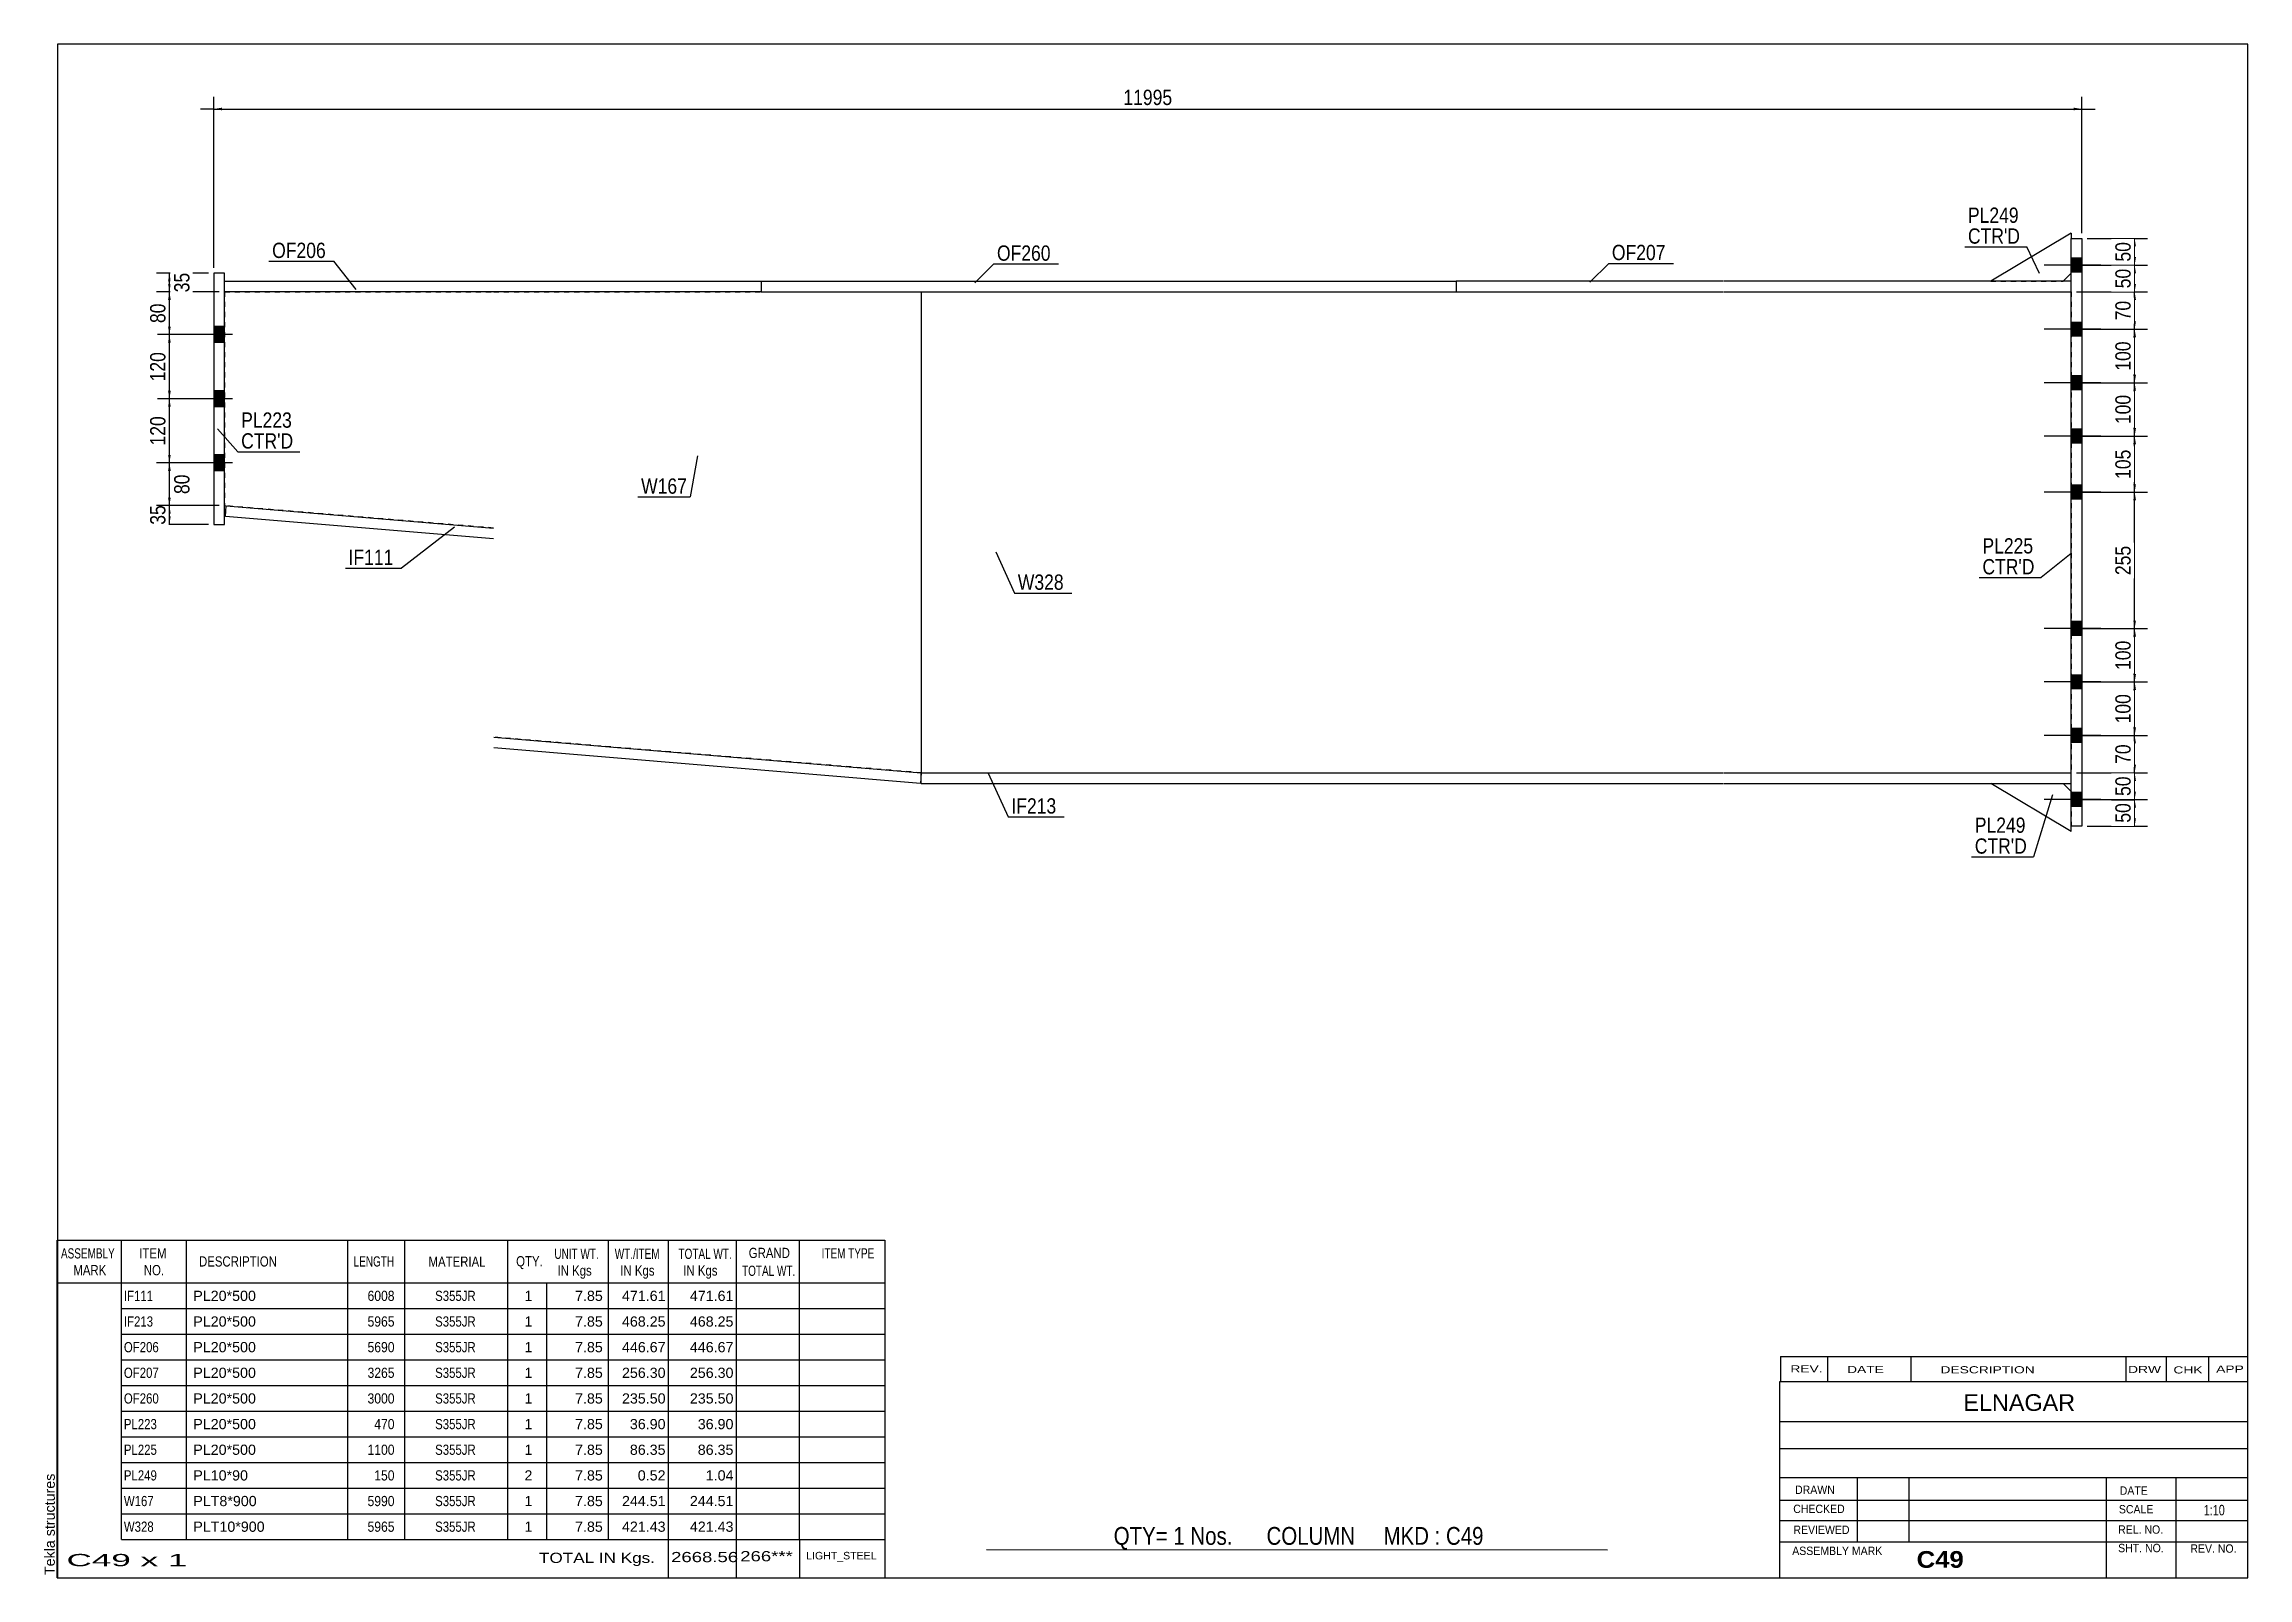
# Model space of a CAD drawing. Header units: millimetres. Extents: x -333 to 79, y -154 to 133.
import ezdxf

# ---------------------------------------------------------------- set-up
doc = ezdxf.new("R2010")
doc.units = ezdxf.units.MM
doc.linetypes.add('DXK_LINE_DOT1', pattern=[1.8814, 0.9407, -0.9407])
doc.styles.add('Arial', font='ARIAL.TTF', dxfattribs={"height": 0.2})
doc.styles.add('Arial Bold', font='ARIALBD.TTF', dxfattribs={"height": 0.2})
doc.styles.add('Arial Narrow', font='ARIALN.TTF', dxfattribs={"height": 0.2})

# ---------------------------------------------------------------- blocks, each defined once
blk = doc.blocks.new('Unknown-623345162-1210')
at = {"color": 5, "linetype": 'Continuous'}
for p, q in [((79.21, 133.05), (-330.79, 133.05)), ((-330.79, 133.05), (-330.79, -153.95)), ((79.21, -153.95), (79.21, 133.05)), ((-330.79, -153.95), (79.21, -153.95))]:
    blk.add_line(p, q, dxfattribs=at)
at = {"color": 174, "linetype": 'Continuous', "style": 'Arial'}
blk.add_text('Tekla structures', height=1.9102, rotation=90, dxfattribs=at).set_placement((-331.29, -153.45))
blk = doc.blocks.new('Part-623345162-1553 - 1359')
at = {"color": 2, "linetype": 'Continuous'}
for p, q in [((-299.5, 86.68), (-299.5, 88.68)), ((-299.5, 88.68), (-249.2, 88.68)), ((-249.2, 86.68), (-299.5, 86.68)), ((-249.1, 88.68), (-199.1, 88.68)), ((-199.1, 86.68), (-249.1, 86.68)), ((-199.1, 88.68), (-199.1, 86.68))]:
    blk.add_line(p, q, dxfattribs=at)
blk = doc.blocks.new('Bolt-623345162-1477 - 1359')
at = {"linetype": 'Continuous'}
for points in [[(-301.5, 80.18), (-301.5, 77.18), (-299.5, 77.18), (-299.5, 80.18)], [(-301.5, 80.18), (-301.5, 77.18), (-299.5, 77.18), (-299.5, 80.18)], [(-301.5, 68.18), (-301.5, 65.18), (-299.5, 65.18), (-299.5, 68.18)], [(-301.5, 68.18), (-301.5, 65.18), (-299.5, 65.18), (-299.5, 68.18)], [(-301.5, 56.18), (-301.5, 53.18), (-299.5, 53.18), (-299.5, 56.18)], [(-301.5, 56.18), (-301.5, 53.18), (-299.5, 53.18), (-299.5, 56.18)]]:
    blk.add_hatch(color=3, dxfattribs=at).paths.add_polyline_path(points)
at = {"color": 3, "linetype": 'Continuous'}
for p, q in [((-299.5, 80.18), (-301.5, 80.18)), ((-299.5, 80.18), (-301.5, 80.18)), ((-298, 78.68), (-301.5, 78.68)), ((-298, 78.68), (-301.5, 78.68)), ((-299.5, 77.18), (-301.5, 77.18)), ((-299.5, 77.18), (-301.5, 77.18)), ((-299.5, 68.18), (-301.5, 68.18)), ((-299.5, 68.18), (-301.5, 68.18)), ((-298, 66.68), (-301.5, 66.68)), ((-298, 66.68), (-301.5, 66.68)), ((-299.5, 65.18), (-301.5, 65.18)), ((-299.5, 65.18), (-301.5, 65.18)), ((-299.5, 56.18), (-301.5, 56.18)), ((-299.5, 56.18), (-301.5, 56.18)), ((-298, 54.68), (-301.5, 54.68)), ((-298, 54.68), (-301.5, 54.68)), ((-299.5, 53.18), (-301.5, 53.18)), ((-299.5, 53.18), (-301.5, 53.18))]:
    blk.add_line(p, q, dxfattribs=at)
blk = doc.blocks.new('Part-623345162-1413 - 1359')
at = {"color": 2, "linetype": 'Continuous'}
for p, q in [((46.1, 97.68), (31.1, 88.68)), ((46.1, 97.68), (46.1, 96.68)), ((44.6, 88.68), (46.1, 90.18))]:
    blk.add_line(p, q, dxfattribs=at)
at = {"color": 7, "linetype": 'DXK_LINE_DOT1'}
for p, q in [((46.1, 90.18), (46.1, 96.68)), ((31.1, 88.68), (44.6, 88.68))]:
    blk.add_line(p, q, dxfattribs=at)
blk = doc.blocks.new('Part-623345162-1575 - 1359')
at = {"color": 2, "linetype": 'Continuous'}
for p, q in [((-299.37, 44.66), (-299.2, 46.65)), ((-299.2, 46.65), (-249.2, 42.48)), ((-249.2, 40.47), (-299.37, 44.66)), ((-249.1, 3.35), (-169.1, -3.32)), ((-169.27, -5.32), (-249.1, 1.35)), ((-169.1, -3.32), (-169.27, -5.32))]:
    blk.add_line(p, q, dxfattribs=at)
blk = doc.blocks.new('Part-623345162-1442 - 1359')
at = {"color": 2, "linetype": 'Continuous'}
for p, q in [((46.1, 96.68), (48.1, 96.68)), ((46.1, -13.32), (46.1, 96.68)), ((48.1, 96.68), (48.1, -13.32)), ((48.1, -13.32), (46.1, -13.32))]:
    blk.add_line(p, q, dxfattribs=at)
blk = doc.blocks.new('Part-623345162-1447 - 1359')
at = {"color": 2, "linetype": 'Continuous'}
for p, q in [((46.1, -14.32), (31.1, -5.32)), ((44.6, -5.32), (46.1, -6.82)), ((46.1, -14.32), (46.1, -13.32))]:
    blk.add_line(p, q, dxfattribs=at)
at = {"color": 7, "linetype": 'DXK_LINE_DOT1'}
for p, q in [((31.1, -5.32), (44.6, -5.32)), ((46.1, -6.82), (46.1, -13.32))]:
    blk.add_line(p, q, dxfattribs=at)
blk = doc.blocks.new('Part-623345162-1476 - 1359')
at = {"color": 2, "linetype": 'Continuous'}
for p, q in [((-299.5, 90.18), (-301.5, 90.18)), ((-301.5, 90.18), (-301.5, 43.18)), ((-299.5, 43.18), (-299.5, 90.18)), ((-301.5, 43.18), (-299.5, 43.18))]:
    blk.add_line(p, q, dxfattribs=at)
blk = doc.blocks.new('Part-623345162-1487 - 1359')
at = {"color": 2, "linetype": 'Continuous'}
blk.add_line((-169.1, 86.68), (-169.1, -3.32), dxfattribs=at)
at = {"color": 7, "linetype": 'DXK_LINE_DOT1'}
for p, q in [((-169.1, 86.68), (-119.1, 86.68)), ((-119, 86.68), (-19, 86.68)), ((-18.9, 86.68), (46.1, 86.68)), ((46.1, 86.68), (46.1, -3.32)), ((-169.1, -3.32), (-119.1, -3.32)), ((-119, -3.32), (-19, -3.32)), ((-18.9, -3.32), (46.1, -3.32))]:
    blk.add_line(p, q, dxfattribs=at)
blk = doc.blocks.new('Part-623345162-1509 - 1359')
at = {"color": 2, "linetype": 'Continuous'}
for p, q in [((-69, 88.68), (-69, 86.68)), ((-19, 88.68), (-69, 88.68)), ((-69, 86.68), (-19, 86.68)), ((46.1, 88.68), (-18.9, 88.68)), ((-18.9, 86.68), (46.1, 86.68)), ((46.1, 86.68), (46.1, 88.68))]:
    blk.add_line(p, q, dxfattribs=at)
blk = doc.blocks.new('Part-623345162-1531 - 1359')
at = {"color": 2, "linetype": 'Continuous'}
for p, q in [((-199.1, 88.68), (-199.1, 86.68)), ((-199.1, 88.68), (-119.1, 88.68)), ((-199.1, 86.68), (-119.1, 86.68)), ((-119, 88.68), (-69, 88.68)), ((-119, 86.68), (-69, 86.68)), ((-69, 88.68), (-69, 86.68))]:
    blk.add_line(p, q, dxfattribs=at)
blk = doc.blocks.new('Part-623345162-1597 - 1359')
at = {"color": 2, "linetype": 'Continuous'}
for p, q in [((-169.1, -5.32), (-169.1, -3.32)), ((-169.1, -3.32), (-119.1, -3.32)), ((-119, -3.32), (-19, -3.32)), ((-18.9, -3.32), (46.1, -3.32)), ((46.1, -5.32), (46.1, -3.32)), ((-169.1, -5.32), (-119.1, -5.32)), ((-119, -5.32), (-19, -5.32)), ((-18.9, -5.32), (46.1, -5.32))]:
    blk.add_line(p, q, dxfattribs=at)
blk = doc.blocks.new('Part-623345162-1602 - 1359')
at = {"color": 7, "linetype": 'DXK_LINE_DOT1'}
for p, q in [((-299.5, 86.68), (-249.2, 86.68)), ((-299.5, 86.68), (-299.5, 46.68)), ((-249.1, 86.68), (-169.1, 86.68)), ((-169.1, 86.68), (-169.1, -3.32)), ((-249.2, 42.48), (-299.2, 46.65)), ((-169.1, -3.32), (-249.1, 3.35))]:
    blk.add_line(p, q, dxfattribs=at)
at = {"color": 2, "linetype": 'Continuous'}
blk.add_line((-299.5, 46.68), (-299.2, 46.65), dxfattribs=at)
blk = doc.blocks.new('Bolt-623345162-1603 - 1359')
at = {"linetype": 'Continuous'}
for points in [[(46.1, 92.98), (46.1, 90.38), (48.1, 90.38), (48.1, 92.98)], [(46.1, 92.98), (46.1, 90.38), (48.1, 90.38), (48.1, 92.98)], [(46.1, 80.98), (46.1, 78.38), (48.1, 78.38), (48.1, 80.98)], [(46.1, 80.98), (46.1, 78.38), (48.1, 78.38), (48.1, 80.98)], [(46.1, 70.98), (46.1, 68.38), (48.1, 68.38), (48.1, 70.98)], [(46.1, 70.98), (46.1, 68.38), (48.1, 68.38), (48.1, 70.98)], [(46.1, 60.98), (46.1, 58.38), (48.1, 58.38), (48.1, 60.98)], [(46.1, 60.98), (46.1, 58.38), (48.1, 58.38), (48.1, 60.98)], [(46.1, 50.48), (46.1, 47.88), (48.1, 47.88), (48.1, 50.48)], [(46.1, 50.48), (46.1, 47.88), (48.1, 47.88), (48.1, 50.48)], [(46.1, 24.98), (46.1, 22.38), (48.1, 22.38), (48.1, 24.98)], [(46.1, 24.98), (46.1, 22.38), (48.1, 22.38), (48.1, 24.98)], [(46.1, 14.98), (46.1, 12.38), (48.1, 12.38), (48.1, 14.98)], [(46.1, 14.98), (46.1, 12.38), (48.1, 12.38), (48.1, 14.98)], [(46.1, 4.98), (46.1, 2.38), (48.1, 2.38), (48.1, 4.98)], [(46.1, 4.98), (46.1, 2.38), (48.1, 2.38), (48.1, 4.98)], [(46.1, -7.02), (46.1, -9.62), (48.1, -9.62), (48.1, -7.02)], [(46.1, -7.02), (46.1, -9.62), (48.1, -9.62), (48.1, -7.02)]]:
    blk.add_hatch(color=3, dxfattribs=at).paths.add_polyline_path(points)
at = {"color": 3, "linetype": 'Continuous'}
for p, q in [((51.69, 91.68), (41.1, 91.68)), ((51.69, 91.68), (41.1, 91.68)), ((48.1, 92.98), (46.1, 92.98)), ((48.1, 92.98), (46.1, 92.98)), ((48.1, 90.38), (46.1, 90.38)), ((48.1, 90.38), (46.1, 90.38)), ((51.69, 79.68), (41.1, 79.68)), ((51.69, 79.68), (41.1, 79.68)), ((48.1, 80.98), (46.1, 80.98)), ((48.1, 80.98), (46.1, 80.98)), ((48.1, 78.38), (46.1, 78.38)), ((48.1, 78.38), (46.1, 78.38)), ((48.1, 70.98), (46.1, 70.98)), ((48.1, 70.98), (46.1, 70.98)), ((51.69, 69.68), (41.1, 69.68)), ((51.69, 69.68), (41.1, 69.68)), ((48.1, 68.38), (46.1, 68.38)), ((48.1, 68.38), (46.1, 68.38)), ((51.69, 59.68), (41.1, 59.68)), ((51.69, 59.68), (41.1, 59.68)), ((48.1, 60.98), (46.1, 60.98)), ((48.1, 60.98), (46.1, 60.98)), ((48.1, 58.38), (46.1, 58.38)), ((48.1, 58.38), (46.1, 58.38)), ((48.1, 50.48), (46.1, 50.48)), ((48.1, 50.48), (46.1, 50.48)), ((51.69, 49.18), (41.1, 49.18)), ((51.69, 49.18), (41.1, 49.18)), ((48.1, 47.88), (46.1, 47.88)), ((48.1, 47.88), (46.1, 47.88)), ((48.1, 24.98), (46.1, 24.98)), ((48.1, 24.98), (46.1, 24.98)), ((51.69, 23.68), (41.1, 23.68)), ((51.69, 23.68), (41.1, 23.68)), ((48.1, 22.38), (46.1, 22.38)), ((48.1, 22.38), (46.1, 22.38)), ((51.69, 13.68), (41.1, 13.68)), ((51.69, 13.68), (41.1, 13.68)), ((48.1, 14.98), (46.1, 14.98)), ((48.1, 14.98), (46.1, 14.98)), ((48.1, 12.38), (46.1, 12.38)), ((48.1, 12.38), (46.1, 12.38)), ((48.1, 4.98), (46.1, 4.98)), ((48.1, 4.98), (46.1, 4.98)), ((51.69, 3.68), (41.1, 3.68)), ((51.69, 3.68), (41.1, 3.68)), ((48.1, 2.38), (46.1, 2.38)), ((48.1, 2.38), (46.1, 2.38)), ((48.1, -7.02), (46.1, -7.02)), ((48.1, -7.02), (46.1, -7.02)), ((51.69, -8.32), (41.1, -8.32)), ((51.69, -8.32), (41.1, -8.32)), ((48.1, -9.62), (46.1, -9.62)), ((48.1, -9.62), (46.1, -9.62))]:
    blk.add_line(p, q, dxfattribs=at)
blk = doc.blocks.new('StraightDimension-623345162-1681 - 1359')
at = {"linetype": 'Continuous'}
for points in [[(57.76, -9.82), (58.01, -8.32), (58.26, -9.82)], [(58.26, -11.82), (58.01, -13.32), (57.76, -11.82)]]:
    blk.add_hatch(color=7, dxfattribs=at).paths.add_polyline_path(points)
at = {"color": 7, "linetype": 'Continuous'}
for p, q in [((47.1, -8.32), (60.41, -8.32)), ((58.01, -13.32), (58.01, -8.32)), ((49.1, -13.32), (60.41, -13.32))]:
    blk.add_line(p, q, dxfattribs=at)
at = {"color": 0}
blk.add_wipeout([(57.86, -8.4), (53.66, -8.4), (53.66, -13.25), (57.86, -13.25)], dxfattribs=at)
at = {"color": 3, "style": 'Arial Narrow'}
blk.add_text('50', height=2.863, rotation=90.0002, dxfattribs=at).set_placement((57.26, -12.65))
blk = doc.blocks.new('StraightDimension-623345162-1712 - 1359')
at = {"linetype": 'Continuous'}
for points in [[(57.76, 2.18), (58.01, 3.68), (58.26, 2.18)], [(58.26, -1.82), (58.01, -3.32), (57.76, -1.82)]]:
    blk.add_hatch(color=7, dxfattribs=at).paths.add_polyline_path(points)
at = {"color": 7, "linetype": 'Continuous'}
for p, q in [((47.1, 3.68), (60.41, 3.68)), ((58.01, -3.32), (58.01, 3.68)), ((47.1, -3.32), (60.41, -3.32))]:
    blk.add_line(p, q, dxfattribs=at)
at = {"color": 0}
blk.add_wipeout([(57.86, 2.6), (53.66, 2.6), (53.66, -2.25), (57.86, -2.25)], dxfattribs=at)
at = {"color": 3, "style": 'Arial Narrow'}
blk.add_text('70', height=2.863, rotation=90.0002, dxfattribs=at).set_placement((57.26, -1.65))
blk = doc.blocks.new('StraightDimension-623345162-1843 - 1359')
at = {"linetype": 'Continuous'}
for points in [[(-310.09, 85.18), (-309.84, 86.68), (-309.59, 85.18)], [(-309.59, 80.18), (-309.84, 78.68), (-310.09, 80.18)]]:
    blk.add_hatch(color=7, dxfattribs=at).paths.add_polyline_path(points)
at = {"color": 7, "linetype": 'Continuous'}
for p, q in [((-300.5, 86.68), (-312.09, 86.68)), ((-309.84, 78.68), (-309.84, 86.68)), ((-300.5, 78.68), (-312.09, 78.68))]:
    blk.add_line(p, q, dxfattribs=at)
at = {"color": 0}
blk.add_wipeout([(-309.99, 85.1), (-314.19, 85.1), (-314.19, 80.25), (-309.99, 80.25)], dxfattribs=at)
at = {"color": 3, "style": 'Arial Narrow'}
blk.add_text('80', height=2.863, rotation=90.0002, dxfattribs=at).set_placement((-310.59, 80.85))
blk = doc.blocks.new('StraightDimension-623345162-1698 - 1359')
at = {"linetype": 'Continuous'}
for points in [[(57.76, 22.18), (58.01, 23.68), (58.26, 22.18)], [(58.26, 15.18), (58.01, 13.68), (57.76, 15.18)]]:
    blk.add_hatch(color=7, dxfattribs=at).paths.add_polyline_path(points)
at = {"color": 7, "linetype": 'Continuous'}
for p, q in [((47.1, 23.68), (60.41, 23.68)), ((58.01, 13.68), (58.01, 23.68)), ((47.1, 13.68), (60.41, 13.68))]:
    blk.add_line(p, q, dxfattribs=at)
at = {"color": 0}
blk.add_wipeout([(57.86, 22.02), (53.66, 22.02), (53.66, 15.33), (57.86, 15.33)], dxfattribs=at)
at = {"color": 3, "style": 'Arial Narrow'}
blk.add_text('100', height=2.863, rotation=90.0002, dxfattribs=at).set_placement((57.26, 15.93))
blk = doc.blocks.new('StraightDimension-623345162-1615 - 1359')
at = {"linetype": 'Continuous'}
for points in [[(57.76, -4.82), (58.01, -3.32), (58.26, -4.82)], [(58.26, -6.82), (58.01, -8.32), (57.76, -6.82)]]:
    blk.add_hatch(color=7, dxfattribs=at).paths.add_polyline_path(points)
at = {"color": 7, "linetype": 'Continuous'}
for p, q in [((47.1, -3.32), (60.41, -3.32)), ((58.01, -8.32), (58.01, -3.32)), ((47.1, -8.32), (60.41, -8.32))]:
    blk.add_line(p, q, dxfattribs=at)
at = {"color": 0}
blk.add_wipeout([(57.86, -3.4), (53.66, -3.4), (53.66, -8.25), (57.86, -8.25)], dxfattribs=at)
at = {"color": 3, "style": 'Arial Narrow'}
blk.add_text('50', height=2.863, rotation=90.0002, dxfattribs=at).set_placement((57.26, -7.65))
blk = doc.blocks.new('StraightDimension-623345162-1885 - 1359')
at = {"linetype": 'Continuous'}
for points in [[(-310.09, 77.18), (-309.84, 78.68), (-309.59, 77.18)], [(-309.59, 68.18), (-309.84, 66.68), (-310.09, 68.18)]]:
    blk.add_hatch(color=7, dxfattribs=at).paths.add_polyline_path(points)
at = {"color": 7, "linetype": 'Continuous'}
for p, q in [((-300.5, 78.68), (-312.09, 78.68)), ((-309.84, 66.68), (-309.84, 78.68)), ((-300.5, 66.68), (-312.09, 66.68))]:
    blk.add_line(p, q, dxfattribs=at)
at = {"color": 0}
blk.add_wipeout([(-309.99, 76.02), (-314.19, 76.02), (-314.19, 69.33), (-309.99, 69.33)], dxfattribs=at)
at = {"color": 3, "style": 'Arial Narrow'}
blk.add_text('120', height=2.863, rotation=90.0002, dxfattribs=at).set_placement((-310.59, 69.93))
blk = doc.blocks.new('StraightDimension-623345162-1674 - 1359')
at = {"linetype": 'Continuous'}
for points in [[(57.76, 47.68), (58.01, 49.18), (58.26, 47.68)], [(58.26, 25.18), (58.01, 23.68), (57.76, 25.18)]]:
    blk.add_hatch(color=7, dxfattribs=at).paths.add_polyline_path(points)
at = {"color": 7, "linetype": 'Continuous'}
for p, q in [((47.1, 49.18), (60.41, 49.18)), ((58.01, 23.68), (58.01, 49.18)), ((47.1, 23.68), (60.41, 23.68))]:
    blk.add_line(p, q, dxfattribs=at)
at = {"color": 0}
blk.add_wipeout([(57.86, 39.77), (53.66, 39.77), (53.66, 33.08), (57.86, 33.08)], dxfattribs=at)
at = {"color": 3, "style": 'Arial Narrow'}
blk.add_text('255', height=2.863, rotation=90.0002, dxfattribs=at).set_placement((57.26, 33.68))
blk = doc.blocks.new('StraightDimension-623345162-1721 - 1359')
at = {"linetype": 'Continuous'}
for points in [[(57.76, 85.18), (58.01, 86.68), (58.26, 85.18)], [(58.26, 81.18), (58.01, 79.68), (57.76, 81.18)]]:
    blk.add_hatch(color=7, dxfattribs=at).paths.add_polyline_path(points)
at = {"color": 7, "linetype": 'Continuous'}
for p, q in [((47.1, 86.68), (60.41, 86.68)), ((58.01, 79.68), (58.01, 86.68)), ((47.1, 79.68), (60.41, 79.68))]:
    blk.add_line(p, q, dxfattribs=at)
at = {"color": 0}
blk.add_wipeout([(57.86, 85.6), (53.66, 85.6), (53.66, 80.75), (57.86, 80.75)], dxfattribs=at)
at = {"color": 3, "style": 'Arial Narrow'}
blk.add_text('70', height=2.863, rotation=90.0002, dxfattribs=at).set_placement((57.26, 81.35))
blk = doc.blocks.new('StraightDimension-623345162-1667 - 1359')
at = {"linetype": 'Continuous'}
for points in [[(57.76, 58.18), (58.01, 59.68), (58.26, 58.18)], [(58.26, 50.68), (58.01, 49.18), (57.76, 50.68)]]:
    blk.add_hatch(color=7, dxfattribs=at).paths.add_polyline_path(points)
at = {"color": 7, "linetype": 'Continuous'}
for p, q in [((47.1, 59.68), (60.41, 59.68)), ((58.01, 49.18), (58.01, 59.68)), ((47.1, 49.18), (60.41, 49.18))]:
    blk.add_line(p, q, dxfattribs=at)
at = {"color": 0}
blk.add_wipeout([(57.86, 57.77), (53.66, 57.77), (53.66, 51.08), (57.86, 51.08)], dxfattribs=at)
at = {"color": 3, "style": 'Arial Narrow'}
blk.add_text('105', height=2.863, rotation=90.0002, dxfattribs=at).set_placement((57.26, 51.68))
blk = doc.blocks.new('StraightDimension-623345162-1636 - 1359')
at = {"linetype": 'Continuous'}
for points in [[(57.76, 95.18), (58.01, 96.68), (58.26, 95.18)], [(58.26, 93.18), (58.01, 91.68), (57.76, 93.18)]]:
    blk.add_hatch(color=7, dxfattribs=at).paths.add_polyline_path(points)
at = {"color": 7, "linetype": 'Continuous'}
for p, q in [((49.1, 96.68), (60.41, 96.68)), ((58.01, 91.68), (58.01, 96.68)), ((47.1, 91.68), (60.41, 91.68))]:
    blk.add_line(p, q, dxfattribs=at)
at = {"color": 0}
blk.add_wipeout([(57.86, 96.6), (53.66, 96.6), (53.66, 91.75), (57.86, 91.75)], dxfattribs=at)
at = {"color": 3, "style": 'Arial Narrow'}
blk.add_text('50', height=2.863, rotation=90.0002, dxfattribs=at).set_placement((57.26, 92.35))
blk = doc.blocks.new('StraightDimension-623345162-1653 - 1359')
at = {"linetype": 'Continuous'}
for points in [[(57.76, 78.18), (58.01, 79.68), (58.26, 78.18)], [(58.26, 71.18), (58.01, 69.68), (57.76, 71.18)]]:
    blk.add_hatch(color=7, dxfattribs=at).paths.add_polyline_path(points)
at = {"color": 7, "linetype": 'Continuous'}
for p, q in [((47.1, 79.68), (60.41, 79.68)), ((58.01, 69.68), (58.01, 79.68)), ((47.1, 69.68), (60.41, 69.68))]:
    blk.add_line(p, q, dxfattribs=at)
at = {"color": 0}
blk.add_wipeout([(57.86, 78.02), (53.66, 78.02), (53.66, 71.33), (57.86, 71.33)], dxfattribs=at)
at = {"color": 3, "style": 'Arial Narrow'}
blk.add_text('100', height=2.863, rotation=90.0002, dxfattribs=at).set_placement((57.26, 71.93))
blk = doc.blocks.new('StraightDimension-623345162-1660 - 1359')
at = {"linetype": 'Continuous'}
for points in [[(57.76, 68.18), (58.01, 69.68), (58.26, 68.18)], [(58.26, 61.18), (58.01, 59.68), (57.76, 61.18)]]:
    blk.add_hatch(color=7, dxfattribs=at).paths.add_polyline_path(points)
at = {"color": 7, "linetype": 'Continuous'}
for p, q in [((47.1, 69.68), (60.41, 69.68)), ((58.01, 59.68), (58.01, 69.68)), ((47.1, 59.68), (60.41, 59.68))]:
    blk.add_line(p, q, dxfattribs=at)
at = {"color": 0}
blk.add_wipeout([(57.86, 68.02), (53.66, 68.02), (53.66, 61.33), (57.86, 61.33)], dxfattribs=at)
at = {"color": 3, "style": 'Arial Narrow'}
blk.add_text('100', height=2.863, rotation=90.0002, dxfattribs=at).set_placement((57.26, 61.93))
blk = doc.blocks.new('StraightDimension-623345162-1705 - 1359')
at = {"linetype": 'Continuous'}
for points in [[(57.76, 12.18), (58.01, 13.68), (58.26, 12.18)], [(58.26, 5.18), (58.01, 3.68), (57.76, 5.18)]]:
    blk.add_hatch(color=7, dxfattribs=at).paths.add_polyline_path(points)
at = {"color": 7, "linetype": 'Continuous'}
for p, q in [((47.1, 13.68), (60.41, 13.68)), ((58.01, 3.68), (58.01, 13.68)), ((47.1, 3.68), (60.41, 3.68))]:
    blk.add_line(p, q, dxfattribs=at)
at = {"color": 0}
blk.add_wipeout([(57.86, 12.02), (53.66, 12.02), (53.66, 5.33), (57.86, 5.33)], dxfattribs=at)
at = {"color": 3, "style": 'Arial Narrow'}
blk.add_text('100', height=2.863, rotation=90.0002, dxfattribs=at).set_placement((57.26, 5.93))
blk = doc.blocks.new('StraightDimension-623345162-1859 - 1359')
at = {"linetype": 'Continuous'}
for points in [[(-310.09, 88.68), (-309.84, 90.18), (-309.59, 88.68)], [(-309.59, 88.18), (-309.84, 86.68), (-310.09, 88.18)]]:
    blk.add_hatch(color=7, dxfattribs=at).paths.add_polyline_path(points)
at = {"color": 7, "linetype": 'Continuous'}
for p, q in [((-302.5, 90.18), (-312.24, 90.18)), ((-300.5, 86.68), (-312.24, 86.68)), ((-309.84, 86.68), (-309.84, 90.18))]:
    blk.add_line(p, q, dxfattribs=at)
at = {"color": 0}
blk.add_wipeout([(-305.49, 90.85), (-309.69, 90.85), (-309.69, 86), (-305.49, 86)], dxfattribs=at)
at = {"color": 3, "style": 'Arial Narrow'}
blk.add_text('35', height=2.863, rotation=90.0002, dxfattribs=at).set_placement((-306.09, 86.6))
blk = doc.blocks.new('StraightDimension-623345162-1732 - 1359')
at = {"linetype": 'Continuous'}
for points in [[(57.76, 90.18), (58.01, 91.68), (58.26, 90.18)], [(58.26, 88.18), (58.01, 86.68), (57.76, 88.18)]]:
    blk.add_hatch(color=7, dxfattribs=at).paths.add_polyline_path(points)
at = {"color": 7, "linetype": 'Continuous'}
for p, q in [((47.1, 91.68), (60.41, 91.68)), ((58.01, 86.68), (58.01, 91.68)), ((47.1, 86.68), (60.41, 86.68))]:
    blk.add_line(p, q, dxfattribs=at)
at = {"color": 0}
blk.add_wipeout([(57.86, 91.6), (53.66, 91.6), (53.66, 86.75), (57.86, 86.75)], dxfattribs=at)
at = {"color": 3, "style": 'Arial Narrow'}
blk.add_text('50', height=2.863, rotation=90.0002, dxfattribs=at).set_placement((57.26, 87.35))
blk = doc.blocks.new('StraightDimension-623345162-1803 - 1359')
at = {"linetype": 'Continuous'}
for points in [[(-300, 120.65), (-301.5, 120.9), (-300, 121.15)], [(46.6, 121.15), (48.1, 120.9), (46.6, 120.65)]]:
    blk.add_hatch(color=7, dxfattribs=at).paths.add_polyline_path(points)
at = {"color": 7, "linetype": 'Continuous'}
for p, q in [((-301.5, 120.9), (-304, 120.9)), ((-301.5, 91.18), (-301.5, 123.15)), ((-301.5, 120.9), (48.1, 120.9)), ((48.1, 97.68), (48.1, 123.15)), ((48.1, 120.9), (50.6, 120.9))]:
    blk.add_line(p, q, dxfattribs=at)
at = {"color": 0}
blk.add_wipeout([(-121.53, 121.05), (-121.53, 125.25), (-131.87, 125.25), (-131.87, 121.05)], dxfattribs=at)
at = {"color": 3, "style": 'Arial Narrow'}
blk.add_text('11995', height=2.863, dxfattribs=at).set_placement((-131.27, 121.65))
blk = doc.blocks.new('StraightDimension-623345162-1814 - 1359')
at = {"linetype": 'Continuous'}
for points in [[(-310.09, 45.18), (-309.84, 46.68), (-309.59, 45.18)], [(-309.59, 44.68), (-309.84, 43.18), (-310.09, 44.68)]]:
    blk.add_hatch(color=7, dxfattribs=at).paths.add_polyline_path(points)
at = {"color": 7, "linetype": 'Continuous'}
for p, q in [((-300.5, 46.68), (-312.09, 46.68)), ((-309.84, 43.18), (-309.84, 46.68)), ((-302.5, 43.18), (-312.09, 43.18))]:
    blk.add_line(p, q, dxfattribs=at)
at = {"color": 0}
blk.add_wipeout([(-309.99, 47.35), (-314.19, 47.35), (-314.19, 42.5), (-309.99, 42.5)], dxfattribs=at)
at = {"color": 3, "style": 'Arial Narrow'}
blk.add_text('35', height=2.863, rotation=90.0002, dxfattribs=at).set_placement((-310.59, 43.1))
blk = doc.blocks.new('StraightDimension-623345162-1825 - 1359')
at = {"linetype": 'Continuous'}
for points in [[(-310.09, 65.18), (-309.84, 66.68), (-309.59, 65.18)], [(-309.59, 56.18), (-309.84, 54.68), (-310.09, 56.18)]]:
    blk.add_hatch(color=7, dxfattribs=at).paths.add_polyline_path(points)
at = {"color": 7, "linetype": 'Continuous'}
for p, q in [((-300.5, 66.68), (-312.09, 66.68)), ((-309.84, 54.68), (-309.84, 66.68)), ((-300.5, 54.68), (-312.09, 54.68))]:
    blk.add_line(p, q, dxfattribs=at)
at = {"color": 0}
blk.add_wipeout([(-309.99, 64.02), (-314.19, 64.02), (-314.19, 57.33), (-309.99, 57.33)], dxfattribs=at)
at = {"color": 3, "style": 'Arial Narrow'}
blk.add_text('120', height=2.863, rotation=90.0002, dxfattribs=at).set_placement((-310.59, 57.93))
blk = doc.blocks.new('StraightDimension-623345162-1868 - 1359')
at = {"linetype": 'Continuous'}
for points in [[(-310.09, 53.18), (-309.84, 54.68), (-309.59, 53.18)], [(-309.59, 48.18), (-309.84, 46.68), (-310.09, 48.18)]]:
    blk.add_hatch(color=7, dxfattribs=at).paths.add_polyline_path(points)
at = {"color": 7, "linetype": 'Continuous'}
for p, q in [((-300.5, 54.68), (-312.24, 54.68)), ((-309.84, 46.68), (-309.84, 54.68)), ((-300.5, 46.68), (-312.24, 46.68))]:
    blk.add_line(p, q, dxfattribs=at)
at = {"color": 0}
blk.add_wipeout([(-305.49, 53.1), (-309.69, 53.1), (-309.69, 48.25), (-305.49, 48.25)], dxfattribs=at)
at = {"color": 3, "style": 'Arial Narrow'}
blk.add_text('80', height=2.863, rotation=90.0002, dxfattribs=at).set_placement((-306.09, 48.85))
blk = doc.blocks.new('CBS_CALLOFF-623345162-2485')
at = {"color": 7, "linetype": 'Continuous'}
blk.add_line((-156.91, -148.68), (-40.68, -148.7), dxfattribs=at)
at = {"color": 3, "linetype": 'Continuous', "style": 'Arial Narrow'}
blk.add_text('QTY= 1 Nos.      COLUMN     MKD : C49', height=3.3405, dxfattribs=at).set_placement((-133.09, -147.79))
blk = doc.blocks.new('CBS_BOM-623345162-2484')
at = {"color": 7, "linetype": 'Continuous'}
for p, q in [((-330.82, -98.78), (-330.82, -90.78)), ((-330.82, -90.78), (-175.9, -90.78)), ((-318.82, -98.78), (-318.82, -90.78)), ((-306.63, -98.78), (-306.63, -90.78)), ((-276.46, -98.78), (-276.46, -90.78)), ((-265.78, -98.78), (-265.78, -90.78)), ((-246.47, -98.78), (-246.47, -90.78)), ((-227.67, -98.78), (-227.67, -90.78)), ((-216.45, -98.78), (-216.45, -90.78)), ((-203.67, -98.78), (-203.67, -90.78)), ((-191.92, -98.78), (-191.92, -90.78)), ((-175.9, -90.79), (-175.9, -98.77)), ((-330.82, -98.78), (-175.9, -98.78)), ((-330.82, -103.58), (-330.82, -98.78)), ((-318.82, -103.58), (-318.82, -98.78)), ((-306.63, -103.58), (-306.63, -98.78)), ((-276.46, -103.58), (-276.46, -98.78)), ((-265.78, -103.58), (-265.78, -98.78)), ((-246.47, -103.58), (-246.47, -98.78)), ((-239.2, -103.58), (-239.2, -98.78)), ((-227.67, -103.58), (-227.67, -98.78)), ((-216.45, -103.58), (-216.45, -98.78)), ((-203.67, -103.58), (-203.67, -98.78)), ((-191.9, -103.58), (-191.9, -98.78)), ((-175.9, -98.79), (-175.9, -103.58)), ((-330.82, -108.38), (-330.82, -103.58)), ((-318.82, -103.58), (-175.9, -103.58)), ((-318.82, -108.38), (-318.82, -103.58)), ((-306.63, -108.38), (-306.63, -103.58)), ((-276.46, -108.38), (-276.46, -103.58)), ((-265.78, -108.38), (-265.78, -103.58)), ((-246.47, -108.38), (-246.47, -103.58)), ((-239.2, -108.38), (-239.2, -103.58)), ((-227.67, -108.38), (-227.67, -103.58)), ((-216.45, -108.38), (-216.45, -103.58)), ((-203.67, -108.38), (-203.67, -103.58)), ((-191.9, -108.38), (-191.9, -103.58)), ((-175.9, -103.59), (-175.9, -108.38)), ((-330.82, -113.18), (-330.82, -108.38)), ((-318.82, -108.38), (-175.9, -108.38)), ((-318.82, -113.18), (-318.82, -108.38)), ((-306.63, -113.18), (-306.63, -108.38)), ((-276.46, -113.18), (-276.46, -108.38)), ((-265.78, -113.18), (-265.78, -108.38)), ((-246.47, -113.18), (-246.47, -108.38)), ((-239.2, -113.18), (-239.2, -108.38)), ((-227.67, -113.18), (-227.67, -108.38)), ((-216.45, -113.18), (-216.45, -108.38)), ((-203.67, -113.18), (-203.67, -108.38)), ((-191.9, -113.18), (-191.9, -108.38)), ((-175.9, -108.39), (-175.9, -113.18)), ((-330.82, -117.98), (-330.82, -113.18)), ((-318.82, -113.18), (-175.9, -113.18)), ((-318.82, -117.98), (-318.82, -113.18)), ((-306.63, -117.98), (-306.63, -113.18)), ((-276.46, -117.98), (-276.46, -113.18)), ((-265.78, -117.98), (-265.78, -113.18)), ((-246.47, -117.98), (-246.47, -113.18)), ((-239.2, -117.98), (-239.2, -113.18)), ((-227.67, -117.98), (-227.67, -113.18)), ((-216.45, -117.98), (-216.45, -113.18)), ((-203.67, -117.98), (-203.67, -113.18)), ((-191.9, -117.98), (-191.9, -113.18)), ((-175.9, -113.19), (-175.9, -117.98)), ((-330.82, -122.78), (-330.82, -117.98)), ((-318.82, -117.98), (-175.9, -117.98)), ((-318.82, -122.78), (-318.82, -117.98)), ((-306.63, -122.78), (-306.63, -117.98)), ((-276.46, -122.78), (-276.46, -117.98)), ((-265.78, -122.78), (-265.78, -117.98)), ((-246.47, -122.78), (-246.47, -117.98)), ((-239.2, -122.78), (-239.2, -117.98)), ((-227.67, -122.78), (-227.67, -117.98)), ((-216.45, -122.78), (-216.45, -117.98)), ((-203.67, -122.78), (-203.67, -117.98)), ((-191.9, -122.78), (-191.9, -117.98)), ((-175.9, -117.99), (-175.9, -122.78)), ((-330.82, -127.58), (-330.82, -122.78)), ((-318.82, -122.78), (-175.9, -122.78)), ((-318.82, -127.58), (-318.82, -122.78)), ((-306.63, -127.58), (-306.63, -122.78)), ((-276.46, -127.58), (-276.46, -122.78)), ((-265.78, -127.58), (-265.78, -122.78)), ((-246.47, -127.58), (-246.47, -122.78)), ((-239.2, -127.58), (-239.2, -122.78)), ((-227.67, -127.58), (-227.67, -122.78)), ((-216.45, -127.58), (-216.45, -122.78)), ((-203.67, -127.58), (-203.67, -122.78)), ((-191.9, -127.58), (-191.9, -122.78)), ((-175.9, -122.79), (-175.9, -127.58)), ((-330.82, -132.38), (-330.82, -127.58)), ((-318.82, -127.58), (-175.9, -127.58)), ((-318.82, -132.38), (-318.82, -127.58)), ((-306.63, -132.38), (-306.63, -127.58)), ((-276.46, -132.38), (-276.46, -127.58)), ((-265.78, -132.38), (-265.78, -127.58)), ((-246.47, -132.38), (-246.47, -127.58)), ((-239.2, -132.38), (-239.2, -127.58)), ((-227.67, -132.38), (-227.67, -127.58)), ((-216.45, -132.38), (-216.45, -127.58)), ((-203.67, -132.38), (-203.67, -127.58)), ((-191.9, -132.38), (-191.9, -127.58)), ((-175.9, -127.59), (-175.9, -132.38)), ((-330.82, -137.18), (-330.82, -132.38)), ((-318.82, -132.38), (-175.9, -132.38)), ((-318.82, -137.18), (-318.82, -132.38)), ((-306.63, -137.18), (-306.63, -132.38)), ((-276.46, -137.18), (-276.46, -132.38)), ((-265.78, -137.18), (-265.78, -132.38)), ((-246.47, -137.18), (-246.47, -132.38)), ((-239.2, -137.18), (-239.2, -132.38)), ((-227.67, -137.18), (-227.67, -132.38)), ((-216.45, -137.18), (-216.45, -132.38)), ((-203.67, -137.18), (-203.67, -132.38)), ((-191.9, -137.18), (-191.9, -132.38)), ((-175.9, -132.39), (-175.9, -137.18)), ((-330.82, -141.98), (-330.82, -137.18)), ((-318.82, -137.18), (-175.9, -137.18)), ((-318.82, -141.98), (-318.82, -137.18)), ((-306.63, -141.98), (-306.63, -137.18)), ((-276.46, -141.98), (-276.46, -137.18)), ((-265.78, -141.98), (-265.78, -137.18)), ((-246.47, -141.98), (-246.47, -137.18)), ((-239.2, -141.98), (-239.2, -137.18)), ((-227.67, -141.98), (-227.67, -137.18)), ((-216.45, -141.98), (-216.45, -137.18)), ((-203.67, -141.98), (-203.67, -137.18)), ((-191.9, -141.98), (-191.9, -137.18)), ((-175.9, -137.19), (-175.9, -141.98)), ((-330.82, -146.78), (-330.82, -141.98)), ((-318.82, -141.98), (-175.9, -141.98)), ((-318.82, -146.78), (-318.82, -141.98)), ((-306.63, -146.78), (-306.63, -141.98)), ((-276.46, -146.78), (-276.46, -141.98)), ((-265.78, -146.78), (-265.78, -141.98)), ((-246.47, -146.78), (-246.47, -141.98)), ((-239.2, -146.78), (-239.2, -141.98)), ((-227.67, -146.78), (-227.67, -141.98)), ((-216.45, -146.78), (-216.45, -141.98)), ((-203.67, -146.78), (-203.67, -141.98)), ((-191.9, -146.78), (-191.9, -141.98)), ((-175.9, -141.99), (-175.9, -146.78)), ((-330.82, -153.98), (-330.82, -146.8)), ((-318.82, -146.78), (-175.9, -146.78)), ((-216.45, -153.98), (-216.45, -146.8)), ((-203.67, -153.98), (-203.67, -146.8)), ((-191.86, -153.98), (-191.86, -146.8)), ((-175.9, -146.78), (-175.9, -153.98)), ((-330.82, -153.98), (-175.9, -153.98))]:
    blk.add_line(p, q, dxfattribs=at)
at = {"color": 3, "linetype": 'Continuous', "style": 'Arial'}
for s, height, width, p in [('ASSEMBLY', 1.91, 0.7, (-330.14, -94.2)), ('ITEM', 1.91, 0.8, (-315.49, -94.2)), ('DESCRIPTION', 1.9102, 0.8, (-304.3, -95.71)), ('LENGTH', 1.91, 0.7, (-275.36, -95.71)), ('MATERIAL', 1.91, 0.8, (-261.34, -95.76)), ('QTY.', 1.91, 0.8, (-244.94, -95.68)), ('UNIT WT.', 1.91, 0.7, (-237.78, -94.28)), ('WT./ITEM', 1.91, 0.7, (-226.48, -94.28)), ('TOTAL WT.', 1.91, 0.7, (-214.55, -94.28)), ('GRAND', 1.91, 0.8, (-201.4, -94.12)), ('ITEM TYPE', 1.91, 0.7, (-187.76, -94.2)), ('MARK', 1.91, 0.8, (-327.82, -97.34)), ('NO.', 1.91, 0.8, (-314.63, -97.34)), ('IN Kgs', 1.91, 0.8, (-237.2, -97.42)), ('IN Kgs', 1.91, 0.8, (-225.44, -97.42)), ('IN Kgs', 1.91, 0.8, (-213.65, -97.42)), ('TOTAL WT.', 1.91, 0.7, (-202.65, -97.46))]:
    blk.add_text(s, height=height, dxfattribs=dict(at, width=width)).set_placement(p)
at = {"color": 7, "linetype": 'Continuous', "style": 'Arial'}
for s, width, p in [('IF111', 0.8, (-318.36, -102.15)), ('6008', 0.85, (-272.75, -102.15)), ('S355JR', 0.8, (-260.1, -102.15)), ('IF213', 0.8, (-318.36, -106.95)), ('5965', 0.85, (-272.75, -106.95)), ('S355JR', 0.8, (-260.1, -106.95)), ('OF206', 0.8, (-318.36, -111.75)), ('5690', 0.85, (-272.75, -111.75)), ('S355JR', 0.8, (-260.1, -111.75)), ('OF207', 0.8, (-318.36, -116.55)), ('3265', 0.85, (-272.75, -116.55)), ('S355JR', 0.8, (-260.1, -116.55)), ('OF260', 0.8, (-318.36, -121.35)), ('3000', 0.85, (-272.75, -121.35)), ('S355JR', 0.8, (-260.1, -121.35)), ('PL223', 0.8, (-318.36, -126.15)), ('470', 0.85, (-271.49, -126.15)), ('S355JR', 0.8, (-260.1, -126.15)), ('PL225', 0.8, (-318.36, -130.95)), ('1100', 0.85, (-272.75, -130.95)), ('S355JR', 0.8, (-260.1, -130.95)), ('PL249', 0.8, (-318.36, -135.75)), ('150', 0.85, (-271.49, -135.75)), ('S355JR', 0.8, (-260.1, -135.75)), ('W167', 0.8, (-318.36, -140.55)), ('5990', 0.85, (-272.75, -140.55)), ('S355JR', 0.8, (-260.1, -140.55)), ('W328', 0.8, (-318.36, -145.35)), ('5965', 0.85, (-272.75, -145.35)), ('S355JR', 0.8, (-260.1, -145.35))]:
    blk.add_text(s, height=1.91, dxfattribs=dict(at, width=width)).set_placement(p)
for s, p in [('PL20*500', (-305.37, -102.15)), ('1', (-243.38, -102.15)), ('7.85', (-233.91, -102.15)), ('471.61', (-225.13, -102.15)), ('471.61', (-212.42, -102.15)), ('PL20*500', (-305.37, -106.95)), ('1', (-243.38, -106.95)), ('7.85', (-233.91, -106.95)), ('468.25', (-225.13, -106.95)), ('468.25', (-212.42, -106.95)), ('PL20*500', (-305.37, -111.75)), ('1', (-243.38, -111.75)), ('7.85', (-233.91, -111.75)), ('446.67', (-225.13, -111.75)), ('446.67', (-212.42, -111.75)), ('PL20*500', (-305.37, -116.55)), ('1', (-243.38, -116.55)), ('7.85', (-233.91, -116.55)), ('256.30', (-225.13, -116.55)), ('256.30', (-212.42, -116.55)), ('PL20*500', (-305.37, -121.35)), ('1', (-243.38, -121.35)), ('7.85', (-233.91, -121.35)), ('235.50', (-225.13, -121.35)), ('235.50', (-212.42, -121.35)), ('PL20*500', (-305.37, -126.15)), ('1', (-243.38, -126.15)), ('7.85', (-233.91, -126.15)), ('36.90', (-223.65, -126.15)), ('36.90', (-210.94, -126.15)), ('PL20*500', (-305.37, -130.95)), ('1', (-243.38, -130.95)), ('7.85', (-233.91, -130.95)), ('86.35', (-223.65, -130.95)), ('86.35', (-210.94, -130.95)), ('PL10*90', (-305.37, -135.75)), ('2', (-243.38, -135.75)), ('7.85', (-233.91, -135.75)), ('0.52', (-222.17, -135.75)), ('1.04', (-209.45, -135.75)), ('PLT8*900', (-305.37, -140.55)), ('1', (-243.38, -140.55)), ('7.85', (-233.91, -140.55)), ('244.51', (-225.13, -140.55)), ('244.51', (-212.42, -140.55)), ('PLT10*900', (-305.37, -145.35)), ('1', (-243.38, -145.35)), ('7.85', (-233.91, -145.35)), ('421.43', (-225.13, -145.35)), ('421.43', (-212.42, -145.35))]:
    blk.add_text(s, height=1.91, dxfattribs=at).set_placement(p)
at = {"color": 6, "linetype": 'Continuous', "style": 'Arial'}
for s, height, width, p in [('C49 x 1', 2.292, 2.05, (-329.1, -151.79)), ('TOTAL IN Kgs.', 1.9102, 1.2, (-240.66, -151.18)), ('2668.56', 1.91, 1.3, (-215.93, -151.03)), ('266***', 1.91, 1.3, (-202.99, -150.87))]:
    blk.add_text(s, height=height, dxfattribs=dict(at, width=width)).set_placement(p)
blk.add_text('LIGHT_STEEL', height=1.4135, dxfattribs=at).set_placement((-190.65, -150.52))
blk = doc.blocks.new('CBS_NAME_BLOG-623345162-2486')
at = {"color": 7, "linetype": 'Continuous'}
for p, q in [((-8.38, -117.2), (79.14, -117.2)), ((-8.38, -153.91), (-8.38, -117.2)), ((-8.38, -124.73), (79.14, -124.73)), ((-8.31, -129.79), (79.21, -129.79)), ((-8.38, -135.16), (79.14, -135.16)), ((6.15, -147.27), (6.15, -135.17)), ((15.83, -147.24), (15.83, -135.17)), ((52.75, -153.91), (52.75, -135.18)), ((65.8, -153.91), (65.8, -135.16)), ((-8.37, -139.46), (79.21, -139.44)), ((-8.38, -143.21), (79.14, -143.21)), ((-8.38, -147.25), (79.14, -147.25)), ((-8.38, -153.95), (79.21, -153.95))]:
    blk.add_line(p, q, dxfattribs=at)
at = {"color": 3, "linetype": 'Continuous', "style": 'Arial'}
blk.add_text('ELNAGAR', height=3.133, dxfattribs=at).set_placement((25.95, -122.73))
at = {"color": 3, "linetype": 'Continuous'}
for s, height, style, width, p in [('DRAWN', 1.566, 'Arial', 0.9, (-5.55, -138.27)), ('DATE', 1.566, 'Arial', 0.9, (55.22, -138.43)), ('CHECKED', 1.566, 'Arial', 0.9, (-5.89, -141.84)), ('REVIEWED', 1.566, 'Arial', 0.9, (-5.86, -145.76)), ('REL. NO.', 1.566, 'Arial', 0.9, (54.92, -145.71)), ('SCALE', 1.566, 'Arial', 0.9, (55.06, -141.91)), ('1:10', 1.957, 'Arial Narrow', 0.9, (70.95, -142.27)), ('ASSEMBLY MARK', 1.5663, 'Arial', 0.9, (-6.08, -149.69)), ('SHT. NO.', 1.566, 'Arial', 0.9, (54.92, -149.17)), ('REV. NO.', 1.566, 'Arial', 0.9, (68.44, -149.27)), ('C49', 3.131, 'Arial Bold', 1.1, (17.2, -152.09))]:
    blk.add_text(s, height=height, dxfattribs=dict(at, style=style, width=width)).set_placement(p)
blk = doc.blocks.new('CBS_REVISION-623345162-2487')
at = {"color": 7, "linetype": 'Continuous'}
for p, q in [((-8.29, -112.57), (79.21, -112.57)), ((-8.29, -112.57), (-8.29, -117.2)), ((0.5, -112.57), (0.5, -117.2)), ((16.1, -112.57), (16.1, -117.14)), ((56.35, -112.57), (56.35, -117.2)), ((63.89, -112.57), (63.89, -117.2)), ((71.84, -112.57), (71.84, -117.2)), ((-8.29, -117.2), (79.2, -117.2))]:
    blk.add_line(p, q, dxfattribs=at)
at = {"color": 7, "style": 'Arial Narrow', "width": 1.7}
for s, height, p in [('REV.', 1.326, (-6.43, -115.52)), ('DATE', 1.326, (4.19, -115.64)), ('DESCRIPTION', 1.3257, (21.67, -115.69)), ('DRW', 1.326, (56.78, -115.63)), ('CHK', 1.326, (65.27, -115.72)), ('APP', 1.326, (73.27, -115.57))]:
    blk.add_text(s, height=height, dxfattribs=at).set_placement(p)
blk = doc.blocks.new('Mark-623345162-1472 - 1359')
at = {"color": 0}
blk.add_wipeout([(-286.9, 61.26), (-286.9, 64.26), (-296.41, 64.26), (-296.41, 61.26)], dxfattribs=at)
blk.add_wipeout([(-286.9, 61.26), (-286.9, 64.26), (-296.41, 64.26), (-296.41, 61.26)], dxfattribs=at)
blk.add_wipeout([(-286.65, 57.36), (-286.65, 60.36), (-296.41, 60.36), (-296.41, 57.36)], dxfattribs=at)
blk.add_wipeout([(-286.65, 57.36), (-286.65, 60.36), (-296.41, 60.36), (-296.41, 57.36)], dxfattribs=at)
at = {"color": 7, "linetype": 'Continuous'}
for p, q in [((-300.85, 61.04), (-297.01, 56.76)), ((-297.01, 56.76), (-285.4, 56.76))]:
    blk.add_line(p, q, dxfattribs=at)
at = {"color": 3, "style": 'Arial Narrow'}
blk.add_text('PL223', height=2.863, dxfattribs=at).set_placement((-296.41, 61.26))
at = {"color": 1, "style": 'Arial Narrow'}
blk.add_text("CTR'D", height=2.863, dxfattribs=at).set_placement((-296.41, 57.36))
blk = doc.blocks.new('Mark-623345162-1409 - 1359')
at = {"color": 0}
blk.add_wipeout([(36.32, 99.6), (36.32, 102.6), (26.81, 102.6), (26.81, 99.6)], dxfattribs=at)
blk.add_wipeout([(36.32, 99.6), (36.32, 102.6), (26.81, 102.6), (26.81, 99.6)], dxfattribs=at)
blk.add_wipeout([(36.57, 95.7), (36.57, 98.7), (26.81, 98.7), (26.81, 95.7)], dxfattribs=at)
blk.add_wipeout([(36.57, 95.7), (36.57, 98.7), (26.81, 98.7), (26.81, 95.7)], dxfattribs=at)
at = {"color": 7, "linetype": 'Continuous'}
for p in [(26.21, 95.1), (40.19, 90.09)]:
    blk.add_line(p, (37.82, 95.1), dxfattribs=at)
at = {"color": 3, "style": 'Arial Narrow'}
blk.add_text('PL249', height=2.863, dxfattribs=at).set_placement((26.81, 99.6))
at = {"color": 1, "style": 'Arial Narrow'}
blk.add_text("CTR'D", height=2.863, dxfattribs=at).set_placement((26.81, 95.7))
blk = doc.blocks.new('Mark-623345162-1438 - 1359')
at = {"color": 0}
blk.add_wipeout([(39.03, 37.72), (39.03, 40.72), (29.52, 40.72), (29.52, 37.72)], dxfattribs=at)
blk.add_wipeout([(39.03, 37.72), (39.03, 40.72), (29.52, 40.72), (29.52, 37.72)], dxfattribs=at)
blk.add_wipeout([(39.28, 33.82), (39.28, 36.82), (29.52, 36.82), (29.52, 33.82)], dxfattribs=at)
blk.add_wipeout([(39.28, 33.82), (39.28, 36.82), (29.52, 36.82), (29.52, 33.82)], dxfattribs=at)
at = {"color": 7, "linetype": 'Continuous'}
for p in [(46.1, 37.75), (28.92, 33.22)]:
    blk.add_line(p, (40.53, 33.22), dxfattribs=at)
at = {"color": 3, "style": 'Arial Narrow'}
blk.add_text('PL225', height=2.863, dxfattribs=at).set_placement((29.52, 37.72))
at = {"color": 1, "style": 'Arial Narrow'}
blk.add_text("CTR'D", height=2.863, dxfattribs=at).set_placement((29.52, 33.82))
blk = doc.blocks.new('Mark-623345162-1443 - 1359')
at = {"color": 0}
blk.add_wipeout([(37.6, -14.55), (37.6, -11.55), (28.09, -11.55), (28.09, -14.55)], dxfattribs=at)
blk.add_wipeout([(37.6, -14.55), (37.6, -11.55), (28.09, -11.55), (28.09, -14.55)], dxfattribs=at)
blk.add_wipeout([(37.85, -18.45), (37.85, -15.45), (28.09, -15.45), (28.09, -18.45)], dxfattribs=at)
blk.add_wipeout([(37.85, -18.45), (37.85, -15.45), (28.09, -15.45), (28.09, -18.45)], dxfattribs=at)
at = {"color": 7, "linetype": 'Continuous'}
for p in [(42.63, -7.42), (27.49, -19.05)]:
    blk.add_line(p, (39.1, -19.05), dxfattribs=at)
at = {"color": 3, "style": 'Arial Narrow'}
blk.add_text('PL249', height=2.863, dxfattribs=at).set_placement((28.09, -14.55))
at = {"color": 1, "style": 'Arial Narrow'}
blk.add_text("CTR'D", height=2.863, dxfattribs=at).set_placement((28.09, -18.45))
blk = doc.blocks.new('Mark-623345162-1483 - 1359')
at = {"color": 0}
blk.add_wipeout([(-142.45, 30.93), (-142.45, 33.93), (-151.03, 33.93), (-151.03, 30.93)], dxfattribs=at)
blk.add_wipeout([(-142.45, 30.93), (-142.45, 33.93), (-151.03, 33.93), (-151.03, 30.93)], dxfattribs=at)
at = {"color": 7, "linetype": 'Continuous'}
for p, q in [((-155.17, 38.06), (-151.63, 30.33)), ((-151.63, 30.33), (-140.95, 30.33))]:
    blk.add_line(p, q, dxfattribs=at)
at = {"color": 3, "style": 'Arial Narrow'}
blk.add_text('W328', height=2.863, dxfattribs=at).set_placement((-151.03, 30.93))
blk = doc.blocks.new('Mark-623345162-1505 - 1359')
at = {"color": 0}
blk.add_wipeout([(-29.79, 92.62), (-29.79, 95.62), (-39.84, 95.62), (-39.84, 92.62)], dxfattribs=at)
blk.add_wipeout([(-29.79, 92.62), (-29.79, 95.62), (-39.84, 95.62), (-39.84, 92.62)], dxfattribs=at)
at = {"color": 7, "linetype": 'Continuous'}
for p, q in [((-43.98, 88.48), (-40.44, 92.02)), ((-40.44, 92.02), (-28.29, 92.02))]:
    blk.add_line(p, q, dxfattribs=at)
at = {"color": 3, "style": 'Arial Narrow'}
blk.add_text('OF207', height=2.863, dxfattribs=at).set_placement((-39.84, 92.62))
blk = doc.blocks.new('Mark-623345162-1527 - 1359')
at = {"color": 0}
blk.add_wipeout([(-144.89, 92.51), (-144.89, 95.51), (-154.94, 95.51), (-154.94, 92.51)], dxfattribs=at)
blk.add_wipeout([(-144.89, 92.51), (-144.89, 95.51), (-154.94, 95.51), (-154.94, 92.51)], dxfattribs=at)
at = {"color": 7, "linetype": 'Continuous'}
for p, q in [((-159.08, 88.37), (-155.54, 91.91)), ((-155.54, 91.91), (-143.39, 91.91))]:
    blk.add_line(p, q, dxfattribs=at)
at = {"color": 3, "style": 'Arial Narrow'}
blk.add_text('OF260', height=2.863, dxfattribs=at).set_placement((-154.94, 92.51))
blk = doc.blocks.new('Mark-623345162-1549 - 1359')
at = {"color": 0}
blk.add_wipeout([(-280.56, 93.02), (-280.56, 96.02), (-290.61, 96.02), (-290.61, 93.02)], dxfattribs=at)
blk.add_wipeout([(-280.56, 93.02), (-280.56, 96.02), (-290.61, 96.02), (-290.61, 93.02)], dxfattribs=at)
at = {"color": 7, "linetype": 'Continuous'}
for p in [(-291.21, 92.42), (-274.86, 87.13)]:
    blk.add_line(p, (-279.06, 92.42), dxfattribs=at)
at = {"color": 3, "style": 'Arial Narrow'}
blk.add_text('OF206', height=2.863, dxfattribs=at).set_placement((-290.61, 93.02))
blk = doc.blocks.new('Mark-623345162-1571 - 1359')
at = {"color": 0}
blk.add_wipeout([(-267.9, 35.58), (-267.9, 38.58), (-276.31, 38.58), (-276.31, 35.58)], dxfattribs=at)
blk.add_wipeout([(-267.9, 35.58), (-267.9, 38.58), (-276.31, 38.58), (-276.31, 35.58)], dxfattribs=at)
at = {"color": 7, "linetype": 'Continuous'}
for p in [(-256.47, 42.63), (-276.91, 34.98)]:
    blk.add_line(p, (-266.4, 34.98), dxfattribs=at)
at = {"color": 3, "style": 'Arial Narrow'}
blk.add_text('IF111', height=2.863, dxfattribs=at).set_placement((-276.31, 35.58))
blk = doc.blocks.new('Mark-623345162-1593 - 1359')
at = {"color": 0}
blk.add_wipeout([(-143.83, -10.95), (-143.83, -7.95), (-152.24, -7.95), (-152.24, -10.95)], dxfattribs=at)
blk.add_wipeout([(-143.83, -10.95), (-143.83, -7.95), (-152.24, -7.95), (-152.24, -10.95)], dxfattribs=at)
at = {"color": 7, "linetype": 'Continuous'}
for p, q in [((-156.58, -3.41), (-152.84, -11.55)), ((-152.84, -11.55), (-142.33, -11.55))]:
    blk.add_line(p, q, dxfattribs=at)
at = {"color": 3, "style": 'Arial Narrow'}
blk.add_text('IF213', height=2.863, dxfattribs=at).set_placement((-152.24, -10.95))
blk = doc.blocks.new('Mark-623345162-1598 - 1359')
at = {"color": 0}
blk.add_wipeout([(-212.96, 48.91), (-212.96, 51.91), (-221.55, 51.91), (-221.55, 48.91)], dxfattribs=at)
blk.add_wipeout([(-212.96, 48.91), (-212.96, 51.91), (-221.55, 51.91), (-221.55, 48.91)], dxfattribs=at)
at = {"color": 7, "linetype": 'Continuous'}
for p in [(-211.02, 55.98), (-222.15, 48.31)]:
    blk.add_line(p, (-212.36, 48.31), dxfattribs=at)
at = {"color": 3, "style": 'Arial Narrow'}
blk.add_text('W167', height=2.863, dxfattribs=at).set_placement((-221.55, 48.91))

msp = doc.modelspace()

# ---------------------------------------------------------------- block references
for name in ['Unknown-623345162-1210', 'Part-623345162-1413 - 1359', 'Part-623345162-1442 - 1359', 'Bolt-623345162-1603 - 1359', 'Part-623345162-1476 - 1359', 'Part-623345162-1553 - 1359', 'Part-623345162-1602 - 1359', 'Part-623345162-1531 - 1359', 'Part-623345162-1487 - 1359', 'Part-623345162-1509 - 1359', 'Bolt-623345162-1477 - 1359', 'Part-623345162-1575 - 1359', 'Part-623345162-1597 - 1359', 'Part-623345162-1447 - 1359', 'CBS_BOM-623345162-2484', 'CBS_REVISION-623345162-2487', 'CBS_NAME_BLOG-623345162-2486', 'CBS_CALLOFF-623345162-2485']:
    msp.add_blockref(name, (0, 0))

# ---------------------------------------------------------------- next in the draw order: block references
for name in ['StraightDimension-623345162-1636 - 1359', 'StraightDimension-623345162-1843 - 1359', 'StraightDimension-623345162-1721 - 1359', 'Mark-623345162-1598 - 1359', 'StraightDimension-623345162-1814 - 1359', 'Mark-623345162-1571 - 1359', 'Mark-623345162-1483 - 1359', 'StraightDimension-623345162-1698 - 1359', 'StraightDimension-623345162-1712 - 1359', 'Mark-623345162-1593 - 1359', 'Mark-623345162-1443 - 1359', 'StraightDimension-623345162-1681 - 1359']:
    msp.add_blockref(name, (0, 0))

# ---------------------------------------------------------------- next in the draw order: block references
for name in ['StraightDimension-623345162-1859 - 1359', 'StraightDimension-623345162-1732 - 1359', 'StraightDimension-623345162-1885 - 1359', 'StraightDimension-623345162-1653 - 1359', 'StraightDimension-623345162-1674 - 1359', 'StraightDimension-623345162-1705 - 1359', 'StraightDimension-623345162-1615 - 1359']:
    msp.add_blockref(name, (0, 0))

# ---------------------------------------------------------------- next in the draw order: block references
for name in ['StraightDimension-623345162-1803 - 1359', 'StraightDimension-623345162-1825 - 1359', 'StraightDimension-623345162-1667 - 1359', 'Mark-623345162-1438 - 1359']:
    msp.add_blockref(name, (0, 0))

# ---------------------------------------------------------------- next in the draw order: block references
for name in ['Mark-623345162-1409 - 1359', 'Mark-623345162-1549 - 1359', 'Mark-623345162-1527 - 1359', 'Mark-623345162-1505 - 1359', 'StraightDimension-623345162-1660 - 1359', 'Mark-623345162-1472 - 1359', 'StraightDimension-623345162-1868 - 1359']:
    msp.add_blockref(name, (0, 0))

doc.saveas('drawing.dxf')
